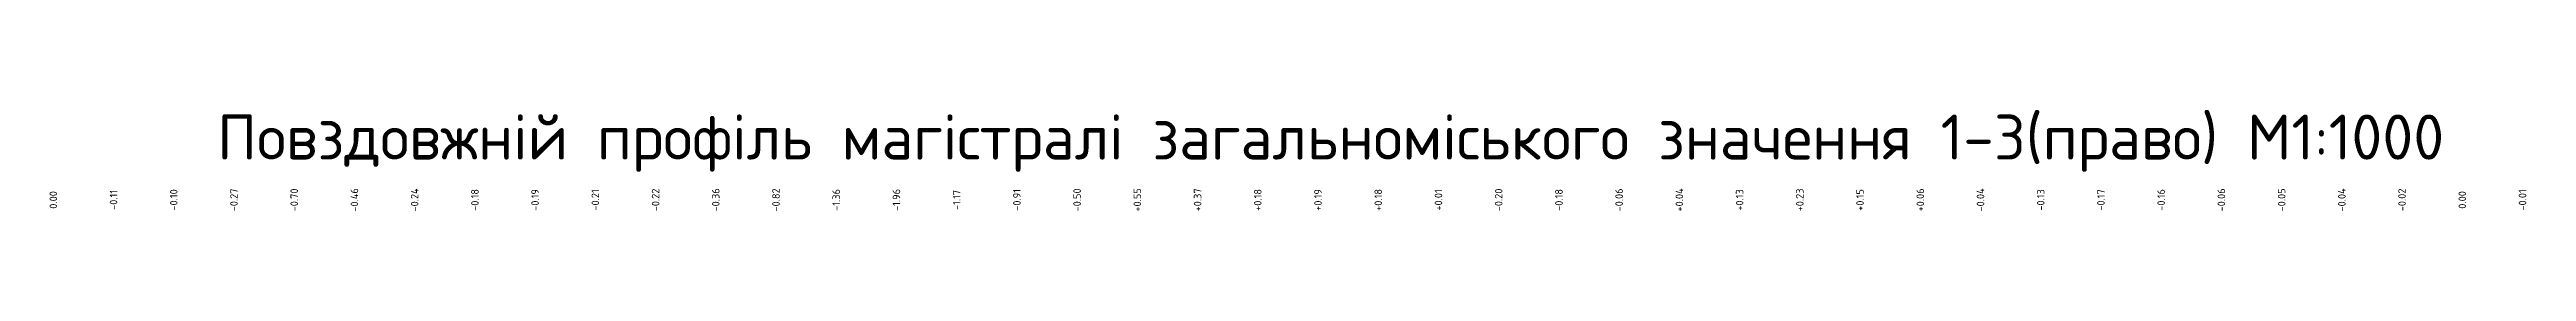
# Model space of a CAD drawing. Header units: metres. Extents: x 3746 to 7161, y 2134 to 3394.
# Drawn here: x 5455 to 6278, y 3015 to 3049 of the extents above; entities that cross this region are included whole.
import ezdxf

# ---------------------------------------------------------------- set-up
doc = ezdxf.new("R2010")
doc.units = ezdxf.units.M
doc.layers.add('C-ROAD-PROF-BAND', color=9, linetype='Continuous')
doc.styles.get("Standard").update_dxf_attribs({"font": 'arial.ttf'})
doc.styles.add('СПДС', font='isocpeur.ttf')

msp = doc.modelspace()

# ---------------------------------------------------------------- texts
at = {"style": 'СПДС'}
msp.add_text('Повздовжній профіль магістралі загальноміського значення 1-3(право) М1:1000', height=15, dxfattribs=at).set_placement((5510.817, 3032.62))
at = {"layer": 'C-ROAD-PROF-BAND', "color": 1, "linetype": 'Continuous', "lineweight": -3, "char_height": 2.5, "attachment_point": 5, "rotation": 89.999981}
for s, insert in [('{\\fISOCPEUR|b0|i0|c204|p34;0.00}', (5456.43, 3019.186)), ('{\\fISOCPEUR|b0|i0|c204|p34;-0.11}', (5476.43, 3019.186)), ('{\\fISOCPEUR|b0|i0|c204|p34;-0.10}', (5496.43, 3019.186)), ('{\\fISOCPEUR|b0|i0|c204|p34;-0.27}', (5516.43, 3019.186)), ('{\\fISOCPEUR|b0|i0|c204|p34;-0.70}', (5536.43, 3019.186)), ('{\\fISOCPEUR|b0|i0|c204|p34;-0.46}', (5556.43, 3019.186)), ('{\\fISOCPEUR|b0|i0|c204|p34;-0.24}', (5576.43, 3019.186)), ('{\\fISOCPEUR|b0|i0|c204|p34;-0.18}', (5596.43, 3019.186)), ('{\\fISOCPEUR|b0|i0|c204|p34;-0.19}', (5616.43, 3019.186)), ('{\\fISOCPEUR|b0|i0|c204|p34;-0.21}', (5636.43, 3019.186)), ('{\\fISOCPEUR|b0|i0|c204|p34;-0.22}', (5656.43, 3019.186)), ('{\\fISOCPEUR|b0|i0|c204|p34;-0.36}', (5676.43, 3019.186)), ('{\\fISOCPEUR|b0|i0|c204|p34;-0.82}', (5696.43, 3019.186)), ('{\\fISOCPEUR|b0|i0|c204|p34;-1.36}', (5716.43, 3019.186)), ('{\\fISOCPEUR|b0|i0|c204|p34;-1.96}', (5736.43, 3019.186)), ('{\\fISOCPEUR|b0|i0|c204|p34;-1.17}', (5756.43, 3019.186)), ('{\\fISOCPEUR|b0|i0|c204|p34;-0.91}', (5776.43, 3019.186)), ('{\\fISOCPEUR|b0|i0|c204|p34;-0.50}', (5796.43, 3019.186)), ('{\\fISOCPEUR|b0|i0|c204|p34;+0.55}', (5816.43, 3019.186)), ('{\\fISOCPEUR|b0|i0|c204|p34;+0.37}', (5836.43, 3019.186)), ('{\\fISOCPEUR|b0|i0|c204|p34;+0.18}', (5856.43, 3019.186)), ('{\\fISOCPEUR|b0|i0|c204|p34;+0.19}', (5876.43, 3019.186)), ('{\\fISOCPEUR|b0|i0|c204|p34;+0.18}', (5896.43, 3019.186)), ('{\\fISOCPEUR|b0|i0|c204|p34;+0.01}', (5916.43, 3019.186)), ('{\\fISOCPEUR|b0|i0|c204|p34;-0.20}', (5936.43, 3019.186)), ('{\\fISOCPEUR|b0|i0|c204|p34;-0.18}', (5956.43, 3019.186)), ('{\\fISOCPEUR|b0|i0|c204|p34;-0.06}', (5976.43, 3019.186)), ('{\\fISOCPEUR|b0|i0|c204|p34;+0.04}', (5996.43, 3019.186)), ('{\\fISOCPEUR|b0|i0|c204|p34;+0.13}', (6016.43, 3019.186)), ('{\\fISOCPEUR|b0|i0|c204|p34;+0.23}', (6036.43, 3019.186)), ('{\\fISOCPEUR|b0|i0|c204|p34;+0.15}', (6056.43, 3019.186)), ('{\\fISOCPEUR|b0|i0|c204|p34;+0.06}', (6076.43, 3019.186)), ('{\\fISOCPEUR|b0|i0|c204|p34;-0.04}', (6096.43, 3019.186)), ('{\\fISOCPEUR|b0|i0|c204|p34;-0.13}', (6116.43, 3019.186)), ('{\\fISOCPEUR|b0|i0|c204|p34;-0.17}', (6136.43, 3019.186)), ('{\\fISOCPEUR|b0|i0|c204|p34;-0.16}', (6156.43, 3019.186)), ('{\\fISOCPEUR|b0|i0|c204|p34;-0.06}', (6176.43, 3019.186)), ('{\\fISOCPEUR|b0|i0|c204|p34;-0.05}', (6196.43, 3019.186)), ('{\\fISOCPEUR|b0|i0|c204|p34;-0.04}', (6216.43, 3019.186)), ('{\\fISOCPEUR|b0|i0|c204|p34;-0.02}', (6236.43, 3019.186)), ('{\\fISOCPEUR|b0|i0|c204|p34;0.00}', (6256.43, 3019.186)), ('{\\fISOCPEUR|b0|i0|c204|p34;-0.01}', (6276.43, 3019.186)), ('{\\fISOCPEUR|b0|i0|c204|p34;}', (6277.742, 3019.186))]:
    msp.add_mtext(s, dxfattribs=dict(at, insert=insert))

doc.saveas('drawing.dxf')
